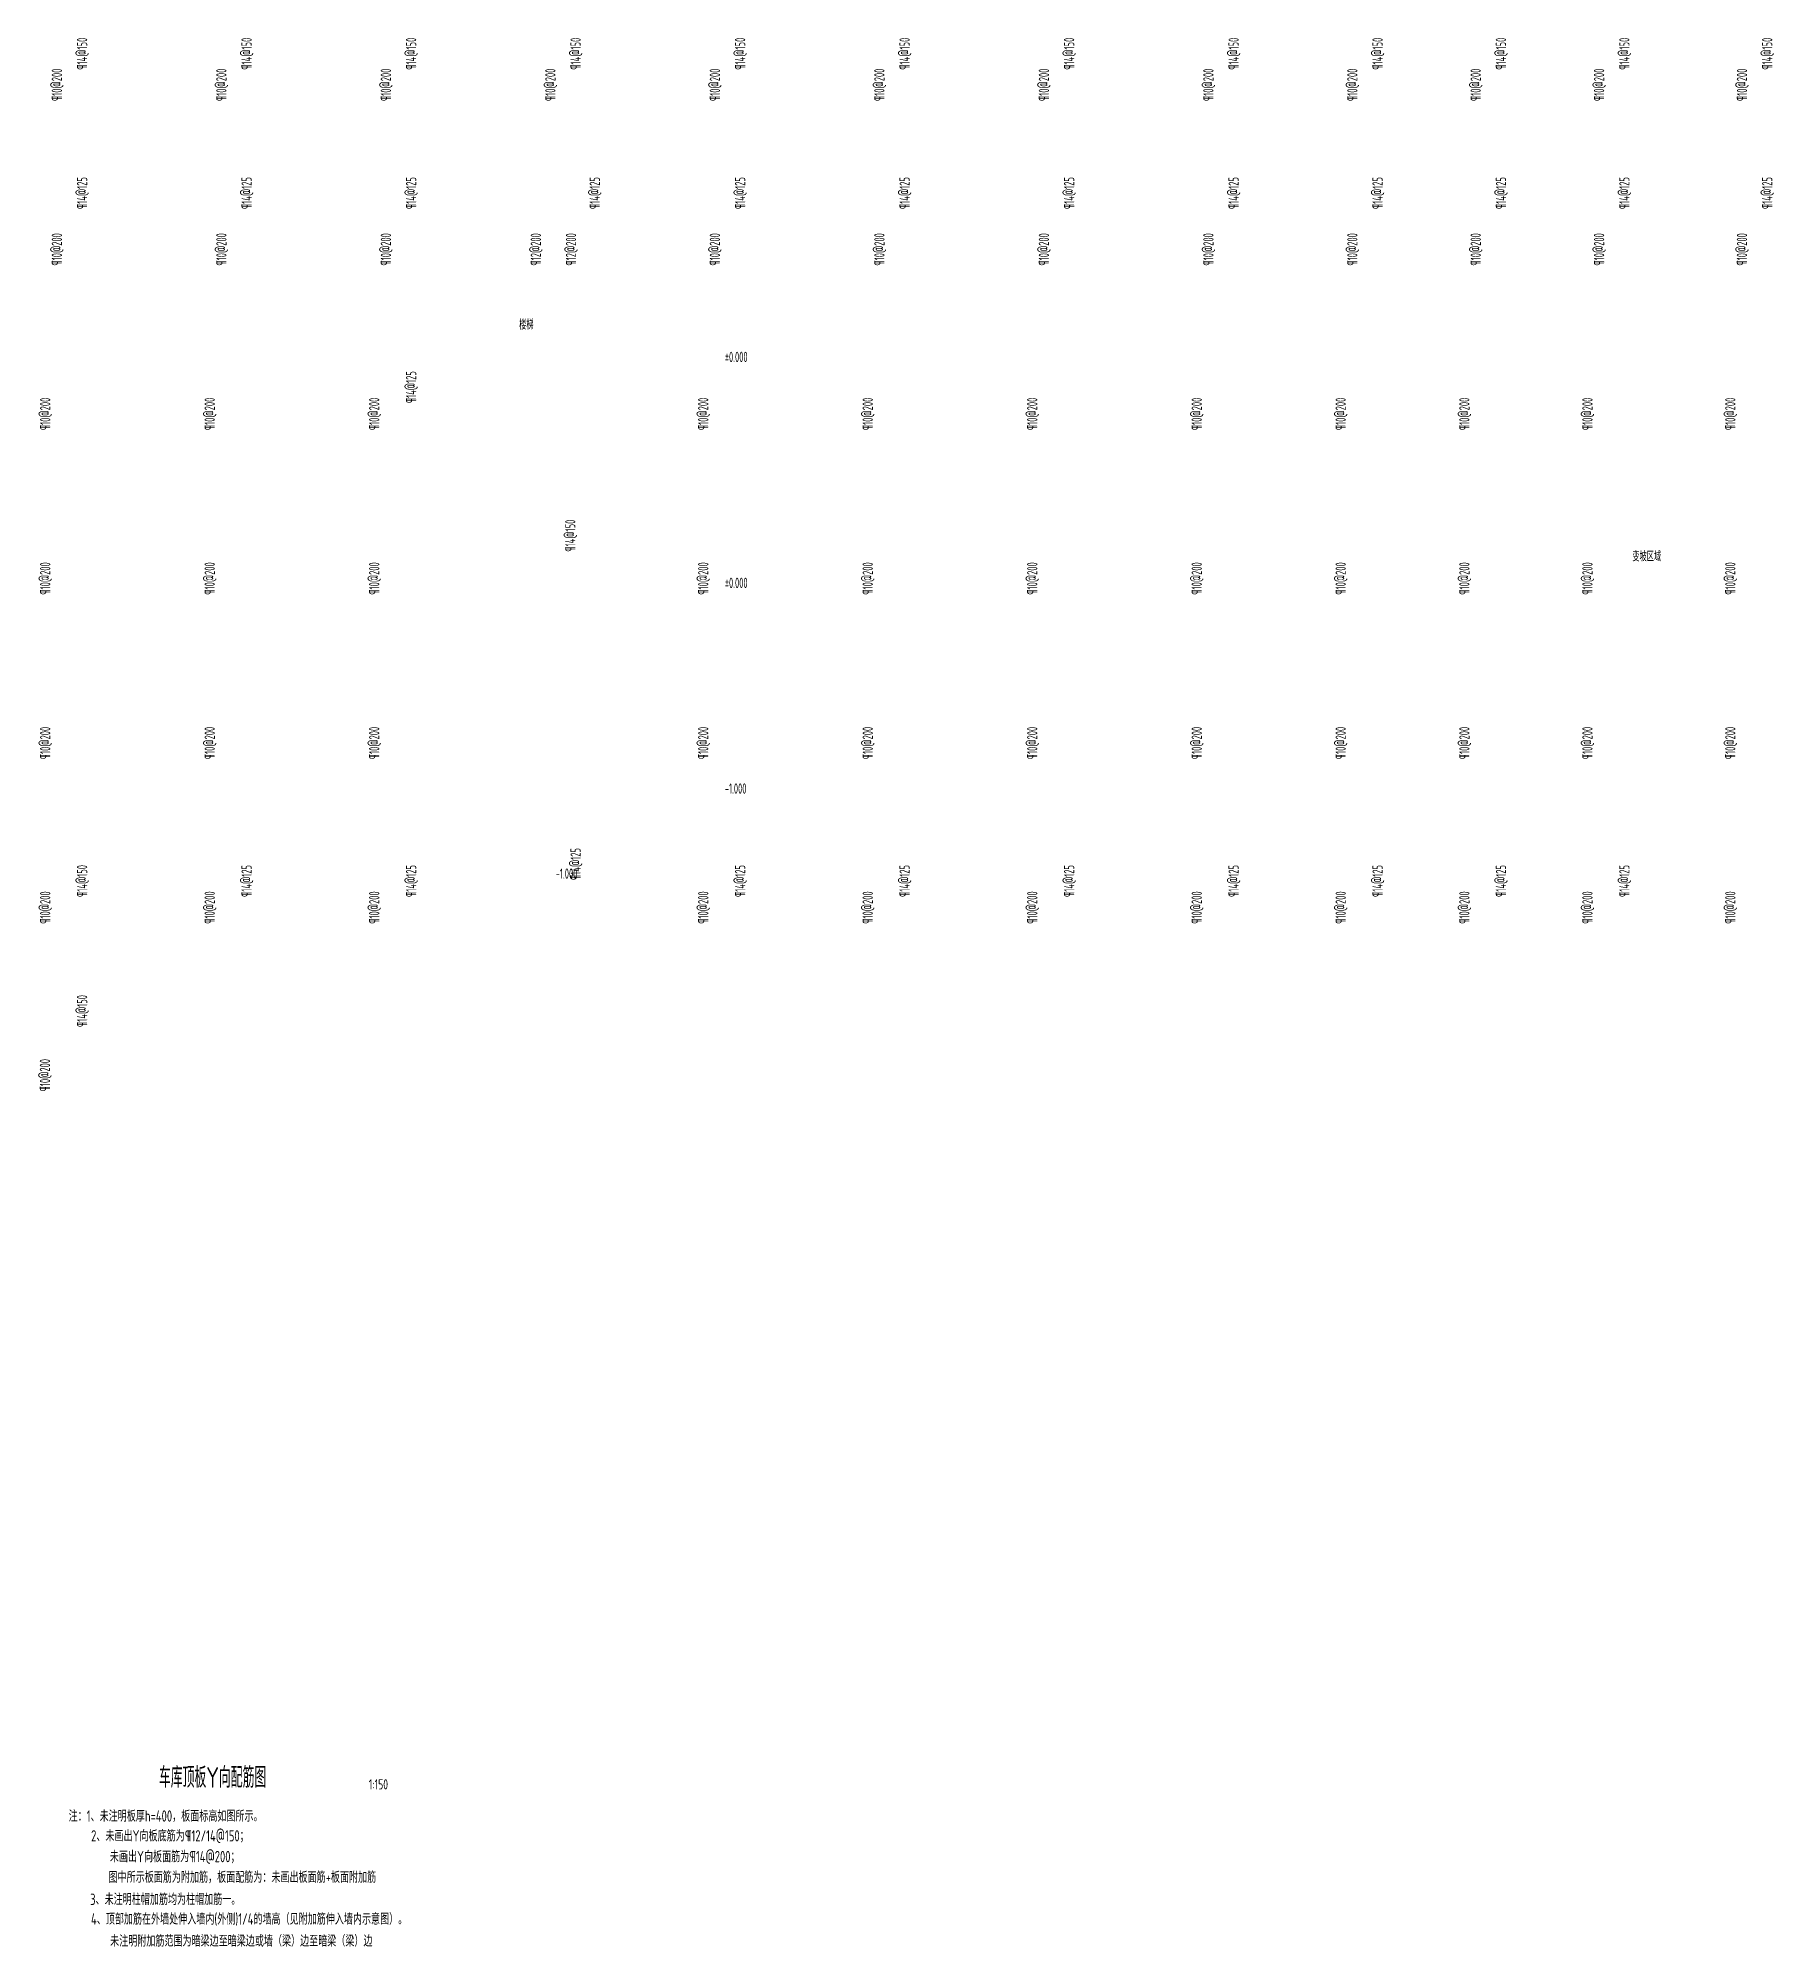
# Model space of a CAD drawing. Extents: x 2468086 to 6957054, y -3413633 to -667223.
# Drawn here: x 5626638 to 5711045, y -989644 to -896848 of the extents above; entities that cross this region are included whole.
import ezdxf

# ---------------------------------------------------------------- set-up
doc = ezdxf.new("R2010")
doc.units = 0
doc.header["$LTSCALE"] = 100
doc.header["$MEASUREMENT"] = 0
doc.layers.get('0').update_dxf_attribs({"linetype": 'CONTINUOUS'})
for name, color, linetype in [('Y板底钢筋', 81, 'CONTINUOUS'), ('Y板顶钢筋', 6, 'CONTINUOUS'), ('轴线__尺寸数字', 7, 'CONTINUOUS')]:
    doc.layers.add(name, color=color, linetype=linetype)
doc.styles.add('GB', font='gbxwxt.shx', dxfattribs={"width": 0.7, "height": 500, "bigfont": 'gbhzfs.shx'})

msp = doc.modelspace()

# ---------------------------------------------------------------- texts
at = {"style": 'GB', "width": 0.7}
for s, p in [('楼梯', (5650029.4, -911019.2)), ('%%p0.000', (5660030.8, -912593.9)), ('变坡区域', (5704164.5, -922286.4)), ('%%p0.000', (5660030.8, -923579.8)), ('-1.000', (5660030.8, -933579.8)), ('-1.000', (5651807.3, -937715.5))]:
    msp.add_text(s, height=500, dxfattribs=at).set_placement(p)
at = {"ltscale": 0.1, "style": 'GB', "width": 0.8}
for s, height, p in [('1:150', 500, (5642719.3, -981993.7)), ('注：1、未注明板厚h=400，板面标高如图所示。', 550, (5628120.1, -983559.8)), ('2、未画出Y向板底筋为¶12/14@150；', 550, (5629213.4, -984523.4)), ('未画出Y向板面筋为¶14@200；', 550, (5630126.2, -985531.7)), ('图中所示板面筋为附加筋，板面配筋为：未画出板面筋+板面附加筋', 550, (5630059.9, -986533.3)), ('3、未注明柱帽加筋均为柱帽加筋一。', 550, (5629167.1, -987608.7)), ('4、顶部加筋在外墙处伸入墙内(外侧)1/4的墙高（见附加筋伸入墙内示意图）。', 550, (5629206.2, -988567.2)), ('未注明附加筋范围为暗梁边至暗梁边或墙（梁）边至暗梁（梁）边', 550, (5630137.9, -989633.7))]:
    msp.add_text(s, height=height, dxfattribs=at).set_placement(p)
at = {"layer": 'Y板底钢筋', "style": 'GB', "width": 0.7}
for s, p in [('¶14@150', (5629025.2, -898384.3)), ('¶14@150', (5637025.2, -898384.3)), ('¶14@150', (5645025.1, -898384.3)), ('¶14@150', (5653025.1, -898384.3)), ('¶14@150', (5661025.1, -898384.3)), ('¶14@150', (5669025.2, -898384.3)), ('¶14@150', (5677025.1, -898384.3)), ('¶14@150', (5685025.1, -898384.3)), ('¶14@150', (5692025.3, -898384.4)), ('¶14@150', (5698025.1, -898384.3)), ('¶14@150', (5704025.1, -898384.3)), ('¶14@150', (5710972.5, -898384.3)), ('¶14@125', (5629025.2, -905159.6)), ('¶14@125', (5637025.2, -905159.6)), ('¶14@125', (5645025.1, -905159.6)), ('¶14@125', (5653955.5, -905159.6)), ('¶14@125', (5661025.1, -905159.6)), ('¶14@125', (5669025.2, -905159.6)), ('¶14@125', (5677025.1, -905159.6)), ('¶14@125', (5685025.1, -905159.6)), ('¶14@125', (5692025.3, -905159.6)), ('¶14@125', (5698025.1, -905159.6)), ('¶14@125', (5704025.1, -905159.6)), ('¶14@125', (5710972.5, -905159.6)), ('¶14@125', (5645025.1, -914596)), ('¶14@150', (5652766.9, -921816)), ('¶14@125', (5653025.1, -937781.1)), ('¶14@150', (5629025.2, -938605.5)), ('¶14@125', (5637025.2, -938605.5)), ('¶14@125', (5645025.1, -938605.5)), ('¶14@125', (5661025.1, -938605.5)), ('¶14@125', (5669025.2, -938605.5)), ('¶14@125', (5677025.1, -938605.5)), ('¶14@125', (5685025.1, -938605.5)), ('¶14@125', (5692025.3, -938605.5)), ('¶14@125', (5698025.1, -938605.5)), ('¶14@125', (5704025.1, -938605.5)), ('¶14@150', (5629025.2, -944927.4))]:
    msp.add_text(s, height=500, rotation=90, dxfattribs=at).set_placement(p)
at = {"layer": 'Y板顶钢筋', "style": 'GB', "width": 0.7}
for s, p in [('¶10@200', (5627797.6, -899908.6)), ('¶10@200', (5635797.6, -899908.6)), ('¶10@200', (5643797.6, -899908.6)), ('¶10@200', (5651797.6, -899908.6)), ('¶10@200', (5659797.6, -899908.6)), ('¶10@200', (5667797.6, -899908.6)), ('¶10@200', (5675797.6, -899908.6)), ('¶10@200', (5683797.6, -899908.6)), ('¶10@200', (5690797.7, -899908.6)), ('¶10@200', (5696797.5, -899908.6)), ('¶10@200', (5702797.6, -899908.6)), ('¶10@200', (5709744.9, -899908.6)), ('¶10@200', (5627797.6, -907908.6)), ('¶10@200', (5635797.6, -907908.6)), ('¶10@200', (5643797.6, -907908.6)), ('¶12@200', (5651090.6, -907908.6)), ('¶12@200', (5652800.4, -907908.6)), ('¶10@200', (5659797.6, -907908.6)), ('¶10@200', (5667797.6, -907908.6)), ('¶10@200', (5675797.6, -907908.6)), ('¶10@200', (5683797.6, -907908.6)), ('¶10@200', (5690797.7, -907908.6)), ('¶10@200', (5696797.5, -907908.6)), ('¶10@200', (5702797.6, -907908.6)), ('¶10@200', (5709744.9, -907908.6)), ('¶10@200', (5627230.4, -915908.6)), ('¶10@200', (5635230.4, -915908.6)), ('¶10@200', (5643230.4, -915908.6)), ('¶10@200', (5659230.4, -915908.6)), ('¶10@200', (5667230.4, -915908.6)), ('¶10@200', (5675230.4, -915908.6)), ('¶10@200', (5683230.4, -915908.6)), ('¶10@200', (5690230.5, -915908.6)), ('¶10@200', (5696245.2, -915908.6)), ('¶10@200', (5702230.4, -915908.6)), ('¶10@200', (5709177.7, -915908.6)), ('¶10@200', (5627230.4, -923908.5)), ('¶10@200', (5635230.4, -923908.5)), ('¶10@200', (5643230.4, -923908.5)), ('¶10@200', (5659230.4, -923908.5)), ('¶10@200', (5667230.4, -923908.5)), ('¶10@200', (5675230.4, -923908.5)), ('¶10@200', (5683230.4, -923908.5)), ('¶10@200', (5690230.5, -923908.5)), ('¶10@200', (5696245.2, -923908.5)), ('¶10@200', (5702230.4, -923908.5)), ('¶10@200', (5709177.7, -923908.5)), ('¶10@200', (5627230.4, -931908.5)), ('¶10@200', (5635230.4, -931908.5)), ('¶10@200', (5643230.4, -931908.5)), ('¶10@200', (5659230.4, -931908.5)), ('¶10@200', (5667230.4, -931908.5)), ('¶10@200', (5675230.4, -931908.5)), ('¶10@200', (5683230.4, -931908.5)), ('¶10@200', (5690230.5, -931908.5)), ('¶10@200', (5696245.2, -931908.5)), ('¶10@200', (5702230.4, -931908.6)), ('¶10@200', (5709177.7, -931908.6)), ('¶10@200', (5627230.5, -939908.5)), ('¶10@200', (5635230.4, -939908.5)), ('¶10@200', (5643230.4, -939908.5)), ('¶10@200', (5659230.4, -939908.5)), ('¶10@200', (5667230.4, -939908.5)), ('¶10@200', (5675230.4, -939908.5)), ('¶10@200', (5683230.4, -939908.5)), ('¶10@200', (5690230.5, -939908.5)), ('¶10@200', (5696245.2, -939908.5)), ('¶10@200', (5702230.4, -939908.6)), ('¶10@200', (5709177.7, -939908.6)), ('¶10@200', (5627217.4, -948058.5))]:
    msp.add_text(s, height=500, rotation=90, dxfattribs=at).set_placement(p)
at = {"layer": '轴线__尺寸数字', "style": 'GB', "width": 0.8}
msp.add_text('车库顶板Y向配筋图', height=1000, dxfattribs=at).set_placement((5632511.9, -981907.6))

doc.saveas('drawing.dxf')
